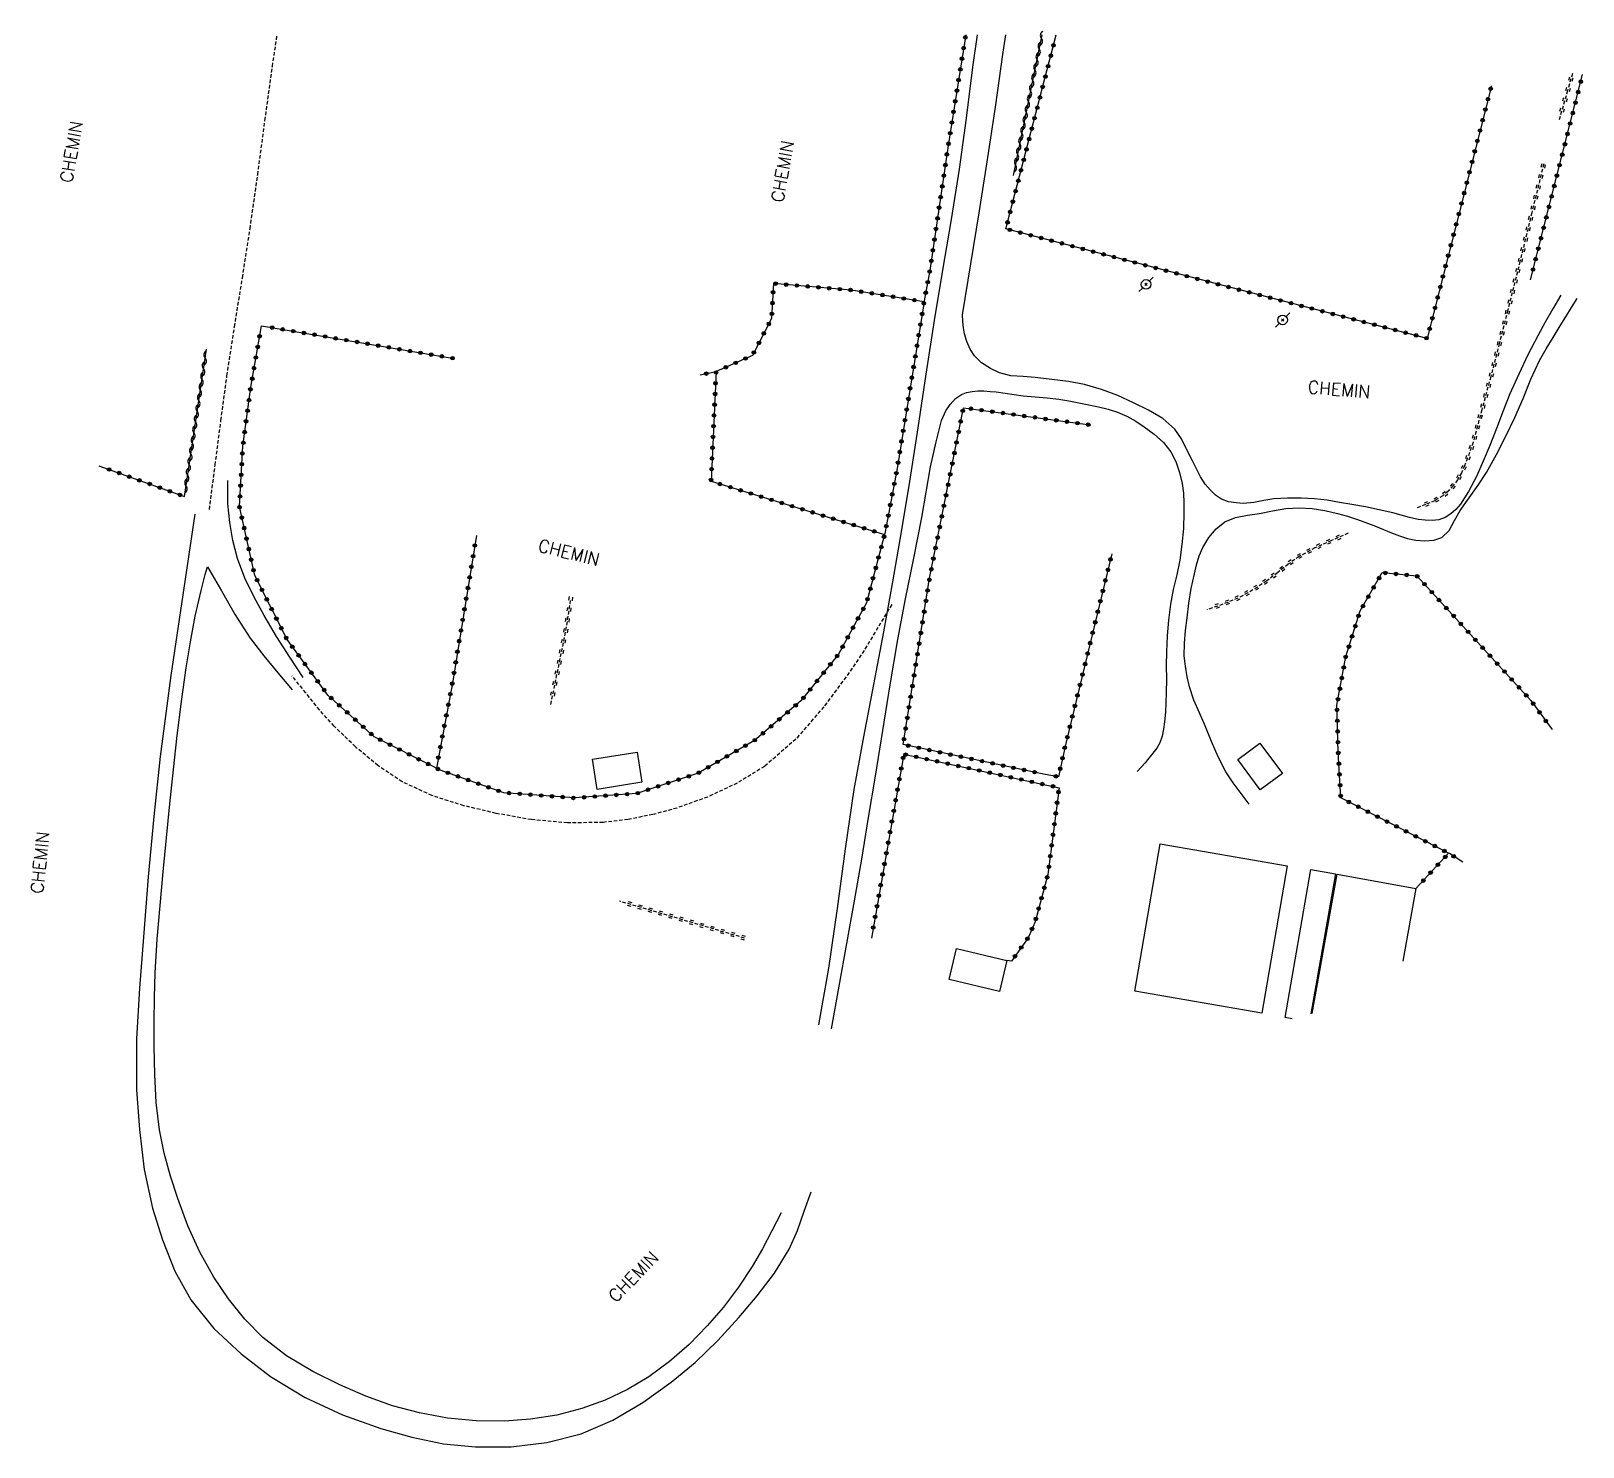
# Model space of a CAD drawing. Header units: millimetres. Extents: x 120371 to 121001, y 132316 to 133001.
# Drawn here: x 120370.8 to 120587.1, y 132803.2 to 133000.5 of the extents above; entities that cross this region are included whole.
import ezdxf

# ---------------------------------------------------------------- set-up
doc = ezdxf.new("R2010")
doc.units = ezdxf.units.MM
doc.linetypes.add('DASHED', pattern=[0.75, 0.5, -0.25])
doc.layers.get('0').update_dxf_attribs({"linetype": 'CONTINUOUS'})
for name, color, linetype in [('W0070', 7, 'DASHED'), ('W0071', 7, 'CONTINUOUS'), ('W0104', 1, 'CONTINUOUS'), ('W0220', 5, 'DASHED'), ('W0310', 3, 'CONTINUOUS'), ('W0323', 7, 'CONTINUOUS'), ('W0473', 7, 'CONTINUOUS'), ('W0989', 7, 'CONTINUOUS')]:
    doc.layers.add(name, color=color, linetype=linetype)
doc.styles.get("Standard").update_dxf_attribs({"font": 'romans.shx', "width": 0.85})

msp = doc.modelspace()

# ---------------------------------------------------------------- texts
at = {"layer": 'W0989'}
for rotation, p in [(79.998, (120376.49, 132979.28)), (79.998, (120475.61, 132976.56)), (355.2639, (120548.67, 132950.07)), (346.095, (120441.3, 132928.06)), (84.0894, (120372.43, 132880.25)), (45.6622, (120452.3, 132823.22))]:
    msp.add_text('CHEMIN', height=1.75, rotation=rotation, dxfattribs=at).set_placement(p)

# ---------------------------------------------------------------- blocks, each defined once
blk = doc.blocks.new('T473')
for p, q in [((-0.166667, 0.166667), (0.166667, -0.166667)), ((-0.166667, -0.166667), (0.166667, 0.166667)), ((0.500001, 0.500001), (1.000002, 1.000002)), ((-1.000002, -1.000002), (-0.500001, -0.500001))]:
    blk.add_line(p, q)
blk.add_ellipse((0, 0), major_axis=(0.471405, 0.471405), ratio=1, start_param=5.4977871438, end_param=11.780972451)
blk = doc.blocks.new('t323o')
at = {"color": 0, "linetype": 'Continuous'}
for radius in [0.25, 0.15]:
    blk.add_circle((0, 0), radius, dxfattribs=at)
blk = doc.blocks.new('t220o')
at = {"color": 0, "linetype": 'Continuous'}
for p, q in [((-0.25, 0.25), (0.25, 0.25)), ((-0.25, -0.25), (0.25, -0.25))]:
    blk.add_line(p, q, dxfattribs=at)
blk = doc.blocks.new('t310o')
at = {"color": 0, "linetype": 'Continuous'}
for centre, start, end in [((-0.5, 0.38), 216.8699, 323.1304), ((0.5, -0.37), 36.8699, 143.1303)]:
    blk.add_arc(centre, 0.625, start, end, dxfattribs=at)

# ---------------------------------------------------------------- linework, layer by layer
at = {"layer": 'W0070'}
for points in [[(120395.63, 132933.85), (120396.43, 132940.06), (120397.23, 132946.27), (120398.07, 132952.48), (120399.12, 132959.32), (120400.23, 132966.14), (120401.29, 132972.98), (120402.36, 132980.52), (120403.37, 132988.08), (120404.41, 132995.62), (120405.06, 133000)], [(120490.74, 132920.59), (120488.81, 132917.4), (120486.88, 132914.21), (120484.81, 132911.12), (120481.27, 132906.36), (120477.39, 132901.86), (120473, 132898.05), (120469.18, 132895.71), (120465.05, 132893.78), (120460.79, 132892.25), (120457.42, 132891.33), (120453.97, 132890.66), (120450.5, 132890.24), (120445.52, 132890.17), (120440.51, 132890.63), (120435.58, 132891.5), (120431.08, 132892.57), (120426.65, 132893.98), (120422.49, 132895.91), (120419.12, 132898.16), (120415.96, 132900.8), (120413.01, 132903.66), (120410.97, 132905.92), (120409.05, 132908.3), (120407.13, 132910.68)]]:
    msp.add_lwpolyline(points, dxfattribs=at)
at = {"layer": 'W0071'}
for points in [[(120502.66, 133000), (120502.01, 132995.48), (120501.1, 132988.37), (120500.12, 132981.27), (120499.01, 132974.25), (120497.83, 132967.23), (120496.67, 132960.21), (120495.51, 132952.72), (120494.38, 132945.22), (120493.2, 132937.74), (120492.03, 132930.75), (120490.82, 132923.77), (120489.58, 132916.79), (120488.2, 132909.48), (120486.78, 132902.17), (120485.46, 132894.85), (120484.24, 132886.55), (120483.15, 132878.23), (120481.93, 132869.92), (120481.48, 132867.3), (120481.01, 132864.67), (120480.55, 132862.04)], [(120583.99, 132963.71), (120582.91, 132961.83), (120581.83, 132959.95), (120580.79, 132958.05), (120579.42, 132955.39), (120578.13, 132952.7), (120576.91, 132949.97), (120575.95, 132947.58), (120575.05, 132945.16), (120574.1, 132942.77), (120573.19, 132940.59), (120572.23, 132938.43), (120571.12, 132936.36), (120570.59, 132935.47), (120570.04, 132934.59), (120569.38, 132933.83), (120568.66, 132933.24), (120567.86, 132932.75), (120567.02, 132932.42), (120566.07, 132932.3), (120565.08, 132932.36), (120564.1, 132932.48), (120562.93, 132932.73), (120561.76, 132933.07), (120560.59, 132933.39), (120558.7, 132933.82), (120556.8, 132934.2), (120554.89, 132934.54), (120553.16, 132934.85), (120551.43, 132935.13), (120549.68, 132935.33), (120547.79, 132935.43), (120545.9, 132935.44), (120544.01, 132935.34), (120542.6, 132935.11), (120541.19, 132934.82), (120539.78, 132934.71), (120538.73, 132934.78), (120537.67, 132934.94), (120536.7, 132935.28), (120535.87, 132935.85), (120535.11, 132936.58), (120534.44, 132937.37), (120533.76, 132938.4), (120533.2, 132939.53), (120532.64, 132940.65), (120531.88, 132942.18), (120531.13, 132943.7), (120530.2, 132945.07), (120528.51, 132946.52), (120526.51, 132947.68), (120524.44, 132948.71), (120522.24, 132949.72), (120519.96, 132950.58), (120517.63, 132951.27), (120515.36, 132951.7), (120513.05, 132951.97), (120510.74, 132952.23), (120509.05, 132952.37), (120507.36, 132952.5), (120505.77, 132952.89), (120504.49, 132953.5), (120503.27, 132954.3), (120502.26, 132955.28), (120501.67, 132956.21), (120501.2, 132957.25), (120500.87, 132958.32), (120500.73, 132959.18), (120500.66, 132960.07), (120500.6, 132960.96), (120501.76, 132968.07), (120502.92, 132975.18), (120504.05, 132982.3), (120505.19, 132989.94), (120506.29, 132997.58), (120506.66, 133000)], [(120540.57, 132892.77), (120539.46, 132894.26), (120538.34, 132895.74), (120537.32, 132897.29), (120536.24, 132899.37), (120535.31, 132901.54), (120534.42, 132903.72), (120533.63, 132905.5), (120532.87, 132907.29), (120532.26, 132909.12), (120531.92, 132910.55), (120531.67, 132912), (120531.52, 132913.46), (120531.54, 132915.22), (120531.7, 132916.99), (120531.92, 132918.75), (120532.17, 132920.8), (120532.49, 132922.85), (120532.93, 132924.87), (120533.24, 132926.14), (120533.6, 132927.39), (120534.09, 132928.57), (120534.93, 132929.93), (120535.98, 132931.17), (120537.18, 132932.15), (120538.66, 132932.74), (120540.32, 132933.05), (120541.98, 132933.3), (120543.83, 132933.67), (120545.68, 132933.98), (120547.54, 132934.1), (120549.33, 132933.98), (120551.12, 132933.7), (120552.89, 132933.3), (120554.29, 132932.91), (120555.67, 132932.45), (120557.04, 132931.96), (120558.17, 132931.52), (120559.29, 132931.06), (120560.41, 132930.62), (120561.53, 132930.2), (120562.65, 132929.8), (120563.78, 132929.56), (120565.03, 132929.48), (120566.3, 132929.57), (120567.41, 132929.93), (120568.43, 132930.91), (120569.2, 132932.31), (120569.97, 132933.7), (120571.21, 132935.46), (120572.47, 132937.22), (120573.65, 132939.02), (120575.06, 132941.51), (120576.36, 132944.07), (120577.59, 132946.66), (120578.74, 132949.32), (120579.82, 132952), (120581.04, 132954.62), (120581.95, 132956.24), (120582.92, 132957.84), (120583.9, 132959.43), (120584.68, 132960.71), (120585.48, 132961.99), (120586.27, 132963.27)], [(120482.33, 132861.48), (120483.41, 132867.43), (120484.5, 132873.37), (120485.56, 132879.32), (120486.55, 132885.11), (120487.52, 132890.91), (120488.48, 132896.7), (120489.49, 132903.05), (120490.5, 132909.41), (120491.58, 132915.74), (120492.67, 132921.42), (120493.82, 132927.08), (120494.95, 132932.74), (120495.55, 132936.26), (120496.15, 132939.79), (120496.93, 132943.26), (120497.28, 132944.77), (120497.66, 132946.26), (120498.28, 132947.62), (120498.9, 132948.49), (120499.63, 132949.3), (120500.48, 132949.9), (120501.18, 132950.15), (120501.95, 132950.31), (120502.72, 132950.39), (120503.58, 132950.4), (120504.44, 132950.32), (120505.31, 132950.23), (120506.56, 132950.07), (120507.8, 132949.87), (120509.05, 132949.69), (120510.72, 132949.54), (120512.38, 132949.41), (120514.04, 132949.23), (120515.43, 132949), (120516.81, 132948.72), (120518.19, 132948.42), (120519.55, 132948.14), (120520.92, 132947.84), (120522.23, 132947.42), (120523.51, 132946.84), (120524.74, 132946.15), (120525.91, 132945.37), (120527.3, 132944.35), (120528.6, 132943.2), (120529.66, 132941.9), (120530.36, 132940.52), (120530.86, 132939.02), (120531.21, 132937.48), (120531.39, 132936.14), (120531.46, 132934.79), (120531.47, 132933.43), (120531.4, 132931.2), (120531.18, 132928.98), (120530.88, 132926.77), (120530.47, 132924.73), (120529.99, 132922.7), (120529.59, 132920.65), (120529.32, 132918.45), (120529.15, 132916.23), (120529.04, 132914.01), (120529.01, 132912.1), (120529.03, 132910.19), (120529.01, 132908.28), (120528.96, 132906.93), (120528.9, 132905.59), (120528.75, 132904.25), (120528.61, 132903.26), (120528.42, 132902.27), (120528.11, 132901.33), (120527.68, 132900.58), (120527.15, 132899.88), (120526.59, 132899.19), (120526.06, 132898.56), (120525.5, 132897.95), (120524.95, 132897.33)], [(120408.69, 132910.43), (120406.84, 132913.28), (120404.98, 132916.13), (120403.26, 132919.06), (120401.86, 132921.65), (120400.57, 132924.3), (120399.53, 132927.04), (120398.89, 132929.52), (120398.45, 132932.06), (120398.21, 132934.62), (120398.19, 132935.7), (120398.2, 132936.79), (120398.21, 132937.87)], [(120393.59, 132933.19), (120391.91, 132921.95), (120390.24, 132910.71), (120388.78, 132899.45), (120387.87, 132891.06), (120387.07, 132882.66), (120386.43, 132874.25), (120385.88, 132867.15), (120385.44, 132860.06), (120385.48, 132852.98), (120385.86, 132847.43), (120386.52, 132841.89), (120387.7, 132836.5), (120389.08, 132832.06), (120390.82, 132827.71), (120393.04, 132823.7), (120396.24, 132819.73), (120400.04, 132816.16), (120404.14, 132813.03), (120408.98, 132810.09), (120414.18, 132807.67), (120419.54, 132805.76), (120423.85, 132804.55), (120428.27, 132803.65), (120432.7, 132803.2), (120437.67, 132803.24), (120442.67, 132803.83), (120447.45, 132805.05), (120451.85, 132806.93), (120456.05, 132809.4), (120460, 132812.21), (120463.34, 132814.98), (120466.49, 132818.03), (120469.43, 132821.25), (120471.99, 132824.26), (120474.39, 132827.4), (120476.43, 132830.75), (120477.59, 132833.35), (120478.55, 132836.05), (120479.51, 132838.75)], [(120475.32, 132835.85), (120474.01, 132833.33), (120472.71, 132830.81), (120471.3, 132828.36), (120469.37, 132825.47), (120467.28, 132822.68), (120465.01, 132820.06), (120462.48, 132817.49), (120459.76, 132815.1), (120456.86, 132812.98), (120453.9, 132811.23), (120450.77, 132809.73), (120447.55, 132808.54), (120444.03, 132807.64), (120440.4, 132807.08), (120436.76, 132806.81), (120432.8, 132806.85), (120428.82, 132807.23), (120424.91, 132807.94), (120421.13, 132808.95), (120417.41, 132810.28), (120413.81, 132811.85), (120410.02, 132813.73), (120406.38, 132815.9), (120403.06, 132818.45), (120400.54, 132821.01), (120398.27, 132823.85), (120396.24, 132826.84), (120394.29, 132830.35), (120392.63, 132834.04), (120391.21, 132837.83), (120390.2, 132840.96), (120389.34, 132844.16), (120388.68, 132847.39), (120388.22, 132851.22), (120388.02, 132855.1), (120387.93, 132858.98), (120387.9, 132862.4), (120387.96, 132865.83), (120388.08, 132869.26), (120388.36, 132873.96), (120388.75, 132878.66), (120389.18, 132883.35), (120389.62, 132888.1), (120390.1, 132892.85), (120390.62, 132897.6), (120391.15, 132902.34), (120391.72, 132907.07), (120392.4, 132911.79), (120392.99, 132915.4), (120393.65, 132919), (120394.46, 132922.57), (120394.75, 132923.67), (120395.05, 132924.78), (120395.36, 132925.88), (120397.29, 132922.52), (120399.21, 132919.15), (120401.31, 132915.91), (120403.19, 132913.46), (120405.18, 132911.09), (120407.17, 132908.72)]]:
    msp.add_lwpolyline(points, dxfattribs=at)
at = {"layer": 'W0104'}
for points in [[(120545.19, 132897.05), (120542.09, 132894.76), (120538.96, 132898.99), (120542.06, 132901.28)], [(120449.67, 132894.85), (120449.01, 132899.04), (120455.26, 132900.02), (120455.92, 132895.83)], [(120524.61, 132866.72), (120528.16, 132887.26), (120545.86, 132884.2), (120542.31, 132863.66)], [(120505.76, 132866.69), (120498.73, 132868.37), (120499.76, 132872.68), (120506.79, 132871)]]:
    msp.add_lwpolyline(points, close=True, dxfattribs=at)
for points in [[(120546.57, 132862.85), (120545.56, 132863.03), (120549.18, 132883.66)], [(120549.18, 132883.66), (120552.59, 132883.06), (120549.18, 132863.58)], [(120549.35, 132863.63), (120552.82, 132883.01), (120563.81, 132881.04)], [(120563.81, 132881.04), (120561.99, 132870.89)]]:
    msp.add_lwpolyline(points, dxfattribs=at)
at = {"layer": 'W0220'}
for points in [[(120585.62, 132994.6), (120584.94, 132992.23), (120583.73, 132988.03)], [(120581.62, 132982.02), (120579.96, 132975.22), (120578.31, 132968.42), (120576.61, 132961.62), (120575.43, 132956.99), (120574.23, 132952.35), (120572.98, 132947.73), (120572.38, 132945.47), (120571.77, 132943.2), (120571.01, 132941), (120570.59, 132939.96), (120570.14, 132938.95), (120569.6, 132937.99), (120569, 132937.18), (120568.32, 132936.42), (120567.57, 132935.76), (120566.42, 132935.08), (120565.15, 132934.56), (120563.87, 132934.04)], [(120554.35, 132930.53), (120552.04, 132929.52), (120549.73, 132928.5), (120547.53, 132927.31), (120546, 132926.22), (120544.53, 132925.04), (120543.02, 132923.91), (120541.71, 132923.05), (120540.37, 132922.23), (120538.99, 132921.5), (120537.59, 132920.91), (120536.14, 132920.4), (120534.7, 132919.89)], [(120443.21, 132906.68), (120444.27, 132911.84), (120445.33, 132916.99), (120446.02, 132921.46)], [(120470.23, 132874.11), (120452.79, 132879.27)]]:
    msp.add_lwpolyline(points, dxfattribs=at)
at = {"layer": 'W0310'}
for points in [[(120507.69, 132980.4), (120511.71, 133000)], [(120392.13, 132935.67), (120395.22, 132956.21)]]:
    msp.add_lwpolyline(points, dxfattribs=at)
at = {"layer": 'W0323'}
for points in [[(120501.05, 133000), (120499.95, 132993.05), (120498.62, 132984.6), (120496.06, 132967.18), (120495.27, 132962.93), (120495.25, 132962.81), (120491.49, 132939.55), (120489.78, 132930.5), (120489.75, 132930.36), (120487.22, 132920.83), (120483.32, 132913.68), (120478.08, 132907.17), (120471.6, 132901.67), (120463.75, 132897.11), (120455.21, 132894.28), (120446.52, 132893.65), (120436.65, 132894.38), (120427.77, 132897.54), (120427.27, 132897.79), (120418.61, 132902.18), (120412.15, 132907.98), (120406.45, 132915.72), (120401.94, 132924.65), (120399.8, 132934.25), (120400.28, 132942.67), (120401.38, 132950.89), (120402.88, 132959.46)], [(120574.33, 132992.9), (120569.86, 132975.34), (120565.39, 132957.7), (120536.04, 132965.29), (120506.65, 132972.98), (120513.67, 133000)], [(120579.76, 132965.85), (120587.04, 132994.46)], [(120495.25, 132962.81), (120485.07, 132964.43), (120474.27, 132965.35), (120473.99, 132960.46), (120471.31, 132955.31), (120466.25, 132953.07)], [(120402.88, 132959.46), (120429.76, 132954.89)], [(120464.05, 132952.62), (120466.25, 132953.07), (120465.55, 132937.78), (120489.75, 132930.36)], [(120512.13, 132896.93), (120492.32, 132901.09), (120496.02, 132924.3), (120500.73, 132948.04), (120518.38, 132945.64)], [(120380.23, 132939.94), (120392.13, 132935.67)], [(120432.85, 132930.22), (120429.49, 132909.66), (120427.27, 132897.79)], [(120521.42, 132927.67), (120515, 132901.26), (120513.96, 132896.61), (120512.13, 132896.93)], [(120570.35, 132884.71), (120568.49, 132885.89), (120568.37, 132885.95), (120553.33, 132893.67), (120552.98, 132900.04), (120552.79, 132906.59), (120554.04, 132913.38), (120556.02, 132919.71), (120559.12, 132925.05)], [(120559.12, 132925.05), (120563.94, 132924.61), (120579.84, 132907.23), (120582.8, 132903.17)], [(120492.41, 132899.75), (120487.9, 132874.12)], [(120492.41, 132899.75), (120514.06, 132895.08), (120512.51, 132882.97), (120510.72, 132876.39), (120509.74, 132874.15), (120507.43, 132870.89), (120506.79, 132871)], [(120568.37, 132885.95), (120563.81, 132881.04)]]:
    msp.add_lwpolyline(points, dxfattribs=at)

# ---------------------------------------------------------------- block references
at = {"layer": 'W0220'}
for p, rotation in [((120585.39, 132993.8), 253.9499576853609), ((120584.98, 132992.36), 253.9499576853609), ((120584.15, 132989.47), 253.949957685244), ((120584.56, 132990.92), 253.949957685244), ((120581.18, 132980.25), 256.342877757469), ((120581.54, 132981.71), 256.342877757469), ((120580.83, 132978.79), 256.342877757469), ((120580.12, 132975.88), 256.342877757469), ((120580.48, 132977.34), 256.342877757469), ((120579.77, 132974.42), 256.332991770853), ((120579.41, 132972.96), 256.332991770853), ((120578.7, 132970.05), 256.332991770853), ((120579.06, 132971.51), 256.332991770853), ((120578.35, 132968.59), 256.332991770853), ((120577.63, 132965.68), 255.9875776633552), ((120577.99, 132967.14), 255.9875776633552), ((120577.26, 132964.22), 255.9875776633552), ((120576.53, 132961.31), 255.7256546228635), ((120576.9, 132962.77), 255.9875776633552), ((120576.16, 132959.86), 255.7256546228635), ((120575.42, 132956.95), 255.481851631222), ((120575.79, 132958.41), 255.7256546228635), ((120575.05, 132955.5), 255.481851631222), ((120574.3, 132952.6), 255.481851631222), ((120574.67, 132954.05), 255.481851631222), ((120573.91, 132951.15), 254.7700856414146), ((120573.12, 132948.25), 254.7700856414146), ((120573.51, 132949.7), 254.7700856414146), ((120572.73, 132946.8), 255.2999683657054), ((120571.96, 132943.91), 254.9269760759063), ((120572.35, 132945.35), 254.9269760759063), ((120571.52, 132942.47), 250.9439830423763), ((120570.46, 132939.67), 246.1524996644422), ((120571.03, 132941.05), 250.9439830423763), ((120568.93, 132937.1), 228.1886693329909), ((120569.79, 132938.33), 240.287434423865), ((120566.64, 132935.2), 210.6629362762035), ((120567.88, 132936.03), 221.757247022299), ((120565.26, 132934.61), 202.0104607278654), ((120550.24, 132928.72), 203.7619614802845), ((120551.62, 132929.33), 203.7619614802845), ((120552.99, 132929.93), 203.7619614795467), ((120546.36, 132926.48), 215.5625318812089), ((120547.58, 132927.34), 208.2419210131164), ((120548.9, 132928.05), 208.2419210131164), ((120543.99, 132924.63), 216.6873307242093), ((120545.18, 132925.56), 218.8966837832701), ((120540.24, 132922.16), 207.9430344238914), ((120541.52, 132922.93), 211.4087755163896), ((120542.78, 132923.75), 213.2844404660014), ((120445.78, 132919.93), 81.27376381544877), ((120446.01, 132921.42), 81.27376381544877), ((120536.11, 132920.39), 199.4400348285987), ((120537.52, 132920.89), 199.4275981498849), ((120538.91, 132921.47), 202.8336541770162), ((120445.55, 132918.45), 81.27376381544877), ((120445.02, 132915.5), 78.3654248178684), ((120445.33, 132916.97), 78.3654248178684), ((120444.72, 132914.03), 78.3654248178684), ((120444.12, 132911.09), 78.37609193309679), ((120444.42, 132912.56), 78.3654248178684), ((120443.81, 132909.62), 78.37609193309679), ((120443.51, 132908.15), 78.37609193309679), ((120454.23, 132878.85), 163.5002256907611), ((120455.67, 132878.42), 163.5002256907611), ((120457.11, 132877.99), 163.5002256907611), ((120458.54, 132877.57), 163.5002256907611), ((120459.98, 132877.14), 163.5002256907611), ((120461.42, 132876.72), 163.5002256907611), ((120462.86, 132876.29), 163.5002256907611), ((120464.3, 132875.86), 163.5002256907611), ((120465.74, 132875.44), 163.5002256907611), ((120467.17, 132875.01), 163.5002256907611), ((120468.61, 132874.59), 163.5002256907611), ((120470.05, 132874.16), 163.5002256907611)]:
    msp.add_blockref('t220o', p, dxfattribs=dict(at, rotation=rotation))
at = {"layer": 'W0310'}
for p, rotation in [((120511.6, 132999.5), 78.4203846332361), ((120511.3, 132998.03), 78.4203846332361), ((120510.7, 132995.09), 78.4203846332361), ((120511, 132996.56), 78.4203846332361), ((120510.4, 132993.63), 78.4203846332361), ((120509.8, 132990.69), 78.4203846332361), ((120510.1, 132992.16), 78.4203846332361), ((120509.5, 132989.22), 78.4203846332361), ((120508.89, 132986.28), 78.4203846332361), ((120509.19, 132987.75), 78.4203846332361), ((120508.59, 132984.81), 78.4203846332361), ((120507.99, 132981.87), 78.4203846332361), ((120508.29, 132983.34), 78.4203846332361), ((120395.03, 132954.95), 81.45136883878779), ((120394.59, 132951.99), 81.45136883878779), ((120394.81, 132953.47), 81.45136883878779), ((120394.36, 132950.5), 81.45136883878779), ((120393.92, 132947.54), 81.45136883878779), ((120394.14, 132949.02), 81.45136883878779), ((120393.69, 132946.05), 81.45136883878779), ((120393.25, 132943.09), 81.45136883878779), ((120393.47, 132944.57), 81.45136883878779), ((120393.03, 132941.6), 81.45136883878779), ((120392.58, 132938.64), 81.45136883878779), ((120392.8, 132940.12), 81.45136883878779), ((120392.36, 132937.15), 81.45136883878779)]:
    msp.add_blockref('t310o', p, dxfattribs=dict(at, rotation=rotation))
at = {"layer": 'W0323'}
for p, rotation in [((120500.76, 132998.16), 260.9460269829368), ((120501, 132999.64), 260.9460269829368), ((120513.29, 132998.55), 75.43080620236574), ((120500.52, 132996.68), 260.9460269829368), ((120512.53, 132995.64), 75.43080620236574), ((120512.91, 132997.1), 75.43080620236574), ((120500.05, 132993.71), 260.9460269829368), ((120500.29, 132995.19), 260.9460269829368), ((120512.16, 132994.19), 75.43080620236574), ((120586.79, 132993.47), 75.72534891644429), ((120499.82, 132992.23), 261.0653436731174), ((120511.4, 132991.29), 75.43080620236574), ((120511.78, 132992.74), 75.43080620236574), ((120573.85, 132991.04), 255.7415086959206), ((120574.22, 132992.49), 255.7415086959206), ((120586.42, 132992.02), 75.72534891644429), ((120499.35, 132989.27), 261.0653436731174), ((120499.59, 132990.75), 261.0653436731174), ((120511.03, 132989.84), 75.43080620236574), ((120573.48, 132989.58), 255.7415086959206), ((120585.68, 132989.11), 75.72534891644429), ((120586.05, 132990.56), 75.72534891644429), ((120499.12, 132987.79), 261.0653436731174), ((120510.27, 132986.93), 75.43080620236574), ((120510.65, 132988.39), 75.43080620236574), ((120573.11, 132988.13), 255.7415086959206), ((120585.31, 132987.65), 75.72534891644429), ((120498.65, 132984.82), 261.0653436731174), ((120498.89, 132986.3), 261.0653436731174), ((120509.89, 132985.48), 75.43080620236574), ((120572.37, 132985.22), 255.7415086959206), ((120572.74, 132986.67), 255.7415086959206), ((120584.57, 132984.75), 75.72534891644429), ((120584.94, 132986.2), 75.72534891644429), ((120498.43, 132983.34), 261.6544767670649), ((120509.14, 132982.58), 75.43080620236574), ((120509.52, 132984.03), 75.43080620236574), ((120572.01, 132983.77), 255.7415086959206), ((120584.2, 132983.29), 75.72534891644429), ((120498, 132980.37), 261.6544767670649), ((120498.22, 132981.86), 261.6544767670649), ((120508.76, 132981.13), 75.43080620236574), ((120571.27, 132980.86), 255.7415086959206), ((120571.64, 132982.31), 255.7415086959206), ((120583.46, 132980.39), 75.72534891644429), ((120583.83, 132981.84), 75.72534891644429), ((120497.78, 132978.89), 261.6544767670649), ((120508.01, 132978.22), 75.43080620236574), ((120508.38, 132979.68), 75.43080620236574), ((120570.9, 132979.4), 255.7415086959206), ((120583.09, 132978.93), 75.72534891644429), ((120497.34, 132975.92), 261.6544767670649), ((120497.56, 132977.4), 261.6544767670649), ((120507.63, 132976.77), 75.43080620236574), ((120570.16, 132976.5), 255.7415086959206), ((120570.53, 132977.95), 255.7415086959206), ((120582.35, 132976.02), 75.72534891644429), ((120582.72, 132977.48), 75.72534891644429), ((120497.13, 132974.43), 261.6544767670649), ((120506.88, 132973.87), 75.43080620236574), ((120507.25, 132975.32), 75.43080620236574), ((120569.79, 132975.04), 255.7582538107781), ((120581.98, 132974.57), 75.72534891644429), ((120496.91, 132972.95), 261.6544767670649), ((120507.21, 132972.83), 165.3234331260362), ((120508.66, 132972.45), 165.3234331260362), ((120510.11, 132972.07), 165.3234331260362), ((120511.56, 132971.69), 165.3234331260362), ((120569.05, 132972.14), 255.7582538107781), ((120569.42, 132973.59), 255.7582538107781), ((120581.24, 132971.66), 75.72534891644429), ((120581.61, 132973.12), 75.72534891644429), ((120496.47, 132969.98), 261.6544767670649), ((120496.69, 132971.47), 261.6544767670649), ((120513.02, 132971.31), 165.3234331260362), ((120514.47, 132970.93), 165.3234331260362), ((120515.92, 132970.55), 165.3234331260362), ((120517.37, 132970.17), 165.3234331260362), ((120518.82, 132969.79), 165.3234331260362), ((120520.27, 132969.41), 165.3234331260362), ((120568.68, 132970.68), 255.7582538107781), ((120580.87, 132970.21), 75.72534891644429), ((120496.26, 132968.5), 261.6544767670649), ((120521.72, 132969.03), 165.3234331260362), ((120523.17, 132968.65), 165.3234331260362), ((120524.62, 132968.27), 165.3234331260362), ((120526.08, 132967.89), 165.3234331260362), ((120527.53, 132967.51), 165.3234331260362), ((120567.94, 132967.77), 255.7582538107781), ((120568.31, 132969.23), 255.7582538107781), ((120580.13, 132967.3), 75.72534891644429), ((120580.5, 132968.76), 75.72534891644429), ((120474.54, 132965.33), 175.1375044054132), ((120476.03, 132965.2), 175.1375044054132), ((120495.76, 132965.54), 259.406357220707), ((120496.03, 132967.02), 259.406357220707), ((120528.98, 132967.13), 165.3234331260362), ((120530.43, 132966.75), 165.3234331260362), ((120531.88, 132966.37), 165.3234331260362), ((120533.33, 132965.99), 165.3234331260362), ((120534.78, 132965.61), 165.3234331260362), ((120536.23, 132965.23), 165.5195516899813), ((120567.57, 132966.32), 255.7582538107781), ((120474.2, 132964.12), 266.720831151115), ((120477.53, 132965.07), 175.1375044054132), ((120479.02, 132964.94), 175.1375044054132), ((120480.52, 132964.82), 175.1375044054132), ((120482.01, 132964.69), 175.1375044054132), ((120483.51, 132964.56), 175.1375044054132), ((120485, 132964.44), 175.1375044054132), ((120486.48, 132964.2), 170.9834650402059), ((120487.96, 132963.97), 170.9834650402059), ((120489.45, 132963.73), 170.9834650402059), ((120490.93, 132963.5), 170.9834650402059), ((120492.41, 132963.26), 170.9834650402059), ((120493.89, 132963.03), 170.9834650402059), ((120495.48, 132964.07), 259.406357220707), ((120537.68, 132964.86), 165.5195516899813), ((120539.14, 132964.48), 165.5195516899813), ((120540.59, 132964.11), 165.5195516899813), ((120542.04, 132963.73), 165.5195516899813), ((120543.49, 132963.36), 165.5195516899813), ((120544.95, 132962.98), 165.5195516899813), ((120566.84, 132963.41), 255.7582538107781), ((120567.21, 132964.87), 255.7582538107781), ((120474.03, 132961.12), 266.720831151115), ((120474.12, 132962.62), 266.720831151115), ((120494.97, 132961.11), 260.8199187589688), ((120495.21, 132962.59), 260.8199187589688), ((120546.4, 132962.61), 165.5195516899813), ((120547.85, 132962.23), 165.5195516899813), ((120549.3, 132961.86), 165.5195516899813), ((120550.76, 132961.48), 165.5195516899813), ((120552.21, 132961.11), 165.5195516899813), ((120553.66, 132960.73), 165.5195516899813), ((120566.47, 132961.96), 255.7582538107781), ((120404.36, 132959.21), 350.345702356905), ((120405.84, 132958.96), 350.345702356905), ((120407.32, 132958.71), 350.345702356905), ((120473.61, 132959.72), 242.4331141075423), ((120494.73, 132959.63), 260.8199187589688), ((120555.11, 132960.36), 165.5195516899813), ((120556.57, 132959.98), 165.5195516899813), ((120558.02, 132959.61), 165.5195516899813), ((120559.47, 132959.23), 165.5195516899813), ((120560.92, 132958.86), 165.5195516899813), ((120565.73, 132959.05), 255.7582538107781), ((120566.1, 132960.5), 255.7582538107781), ((120402.36, 132956.51), 80.0530120634373), ((120402.62, 132957.99), 80.0530120634373), ((120408.8, 132958.46), 350.345702356905), ((120410.27, 132958.21), 350.345702356905), ((120411.75, 132957.96), 350.345702356905), ((120413.23, 132957.7), 350.345702356905), ((120414.71, 132957.45), 350.345702356905), ((120416.19, 132957.2), 350.345702356905), ((120417.67, 132956.95), 350.345702356905), ((120419.15, 132956.7), 350.345702356905), ((120420.63, 132956.45), 350.345702356905), ((120472.22, 132957.06), 242.4331141075423), ((120472.91, 132958.39), 242.4331141075423), ((120494.26, 132956.67), 260.8199187589688), ((120494.49, 132958.15), 260.8199187589688), ((120562.37, 132958.48), 165.5195516899813), ((120563.83, 132958.11), 165.5195516899813), ((120565.28, 132957.73), 165.5195516899813), ((120402.1, 132955.03), 80.0530120634373), ((120422.1, 132956.19), 350.345702356905), ((120423.58, 132955.94), 350.345702356905), ((120425.06, 132955.69), 350.345702356905), ((120426.54, 132955.44), 350.345702356905), ((120428.02, 132955.19), 350.345702356905), ((120429.5, 132954.94), 350.345702356905), ((120468.99, 132954.29), 203.9057084447981), ((120470.36, 132954.9), 203.9057084447981), ((120471.52, 132955.73), 242.4331141075423), ((120494.02, 132955.19), 260.8199187589688), ((120401.84, 132953.56), 80.0530120634373), ((120464.9, 132952.79), 11.72562055568076), ((120466.24, 132952.95), 267.3753437642204), ((120467.62, 132953.68), 203.9057084447981), ((120493.54, 132952.22), 260.8199187589688), ((120493.78, 132953.71), 260.8199187589688), ((120401.34, 132950.6), 82.39485068476922), ((120401.59, 132952.08), 80.0530120634373), ((120466.11, 132949.96), 267.3753437642204), ((120466.17, 132951.45), 267.3753437642204), ((120493.3, 132950.74), 260.8199187589688), ((120401.14, 132949.11), 82.39485068476922), ((120466.04, 132948.46), 267.3753437642204), ((120492.82, 132947.78), 260.8199187589688), ((120493.06, 132949.26), 260.8199187589688), ((120501.78, 132947.89), 352.2712036014942), ((120400.74, 132946.14), 82.39485068476922), ((120400.94, 132947.62), 82.39485068476922), ((120465.97, 132946.96), 267.3753437642204), ((120492.58, 132946.3), 260.8199187589688), ((120500.35, 132946.13), 78.76716283155403), ((120500.64, 132947.6), 78.76716283155403), ((120503.26, 132947.69), 352.2712036014942), ((120504.75, 132947.49), 352.2712036014942), ((120506.24, 132947.29), 352.2712036014942), ((120507.72, 132947.09), 352.2712036014942), ((120509.21, 132946.88), 352.2712036014942), ((120510.7, 132946.68), 352.2712036014942), ((120512.18, 132946.48), 352.2712036014942), ((120513.67, 132946.28), 352.2712036014942), ((120515.16, 132946.08), 352.2712036014942), ((120516.64, 132945.88), 352.2712036014942), ((120518.13, 132945.67), 352.2712036014942), ((120400.54, 132944.65), 82.39485068476922), ((120465.83, 132943.96), 267.3753437642204), ((120465.9, 132945.46), 267.3753437642204), ((120492.34, 132944.82), 260.8199187589688), ((120500.06, 132944.66), 78.76716283155403), ((120400.22, 132941.67), 86.73726365354706), ((120400.35, 132943.16), 82.39485068476922), ((120465.76, 132942.46), 267.3753437642204), ((120491.86, 132941.86), 260.8199187589688), ((120492.1, 132943.34), 260.8199187589688), ((120499.48, 132941.71), 78.76716283155403), ((120499.77, 132943.19), 78.76716283155403), ((120381.64, 132939.43), 340.2916393069111), ((120400.14, 132940.17), 86.73726365354706), ((120465.63, 132939.47), 267.3753437642204), ((120465.69, 132940.97), 267.3753437642204), ((120491.62, 132940.38), 260.8199187589688), ((120499.18, 132940.24), 78.76716283155403), ((120383.05, 132938.93), 340.2916393069111), ((120384.46, 132938.42), 340.2916393069111), ((120385.87, 132937.91), 340.2916393069111), ((120387.29, 132937.41), 340.2916393069111), ((120399.97, 132937.18), 86.73726365354706), ((120400.05, 132938.68), 86.73726365354706), ((120465.56, 132937.97), 267.3753437642204), ((120466.8, 132937.4), 342.943870545073), ((120468.24, 132936.96), 342.943870545073), ((120491.09, 132937.43), 259.3303057552303), ((120491.37, 132938.9), 259.3303057552303), ((120498.6, 132937.3), 78.76716283155403), ((120498.89, 132938.77), 78.76716283155403), ((120388.7, 132936.9), 340.2916393069111), ((120390.11, 132936.4), 340.2916393069111), ((120391.52, 132935.89), 340.2916393069111), ((120399.88, 132935.68), 86.73726365354706), ((120469.67, 132936.52), 342.943870545073), ((120471.1, 132936.08), 342.943870545073), ((120472.54, 132935.64), 342.943870545073), ((120473.97, 132935.2), 342.943870545073), ((120475.41, 132934.76), 342.943870545073), ((120490.81, 132935.95), 259.3303057552303), ((120498.31, 132935.83), 78.76716283155403), ((120399.82, 132934.18), 102.568601263598), ((120400.14, 132932.72), 102.568601263598), ((120476.84, 132934.32), 342.943870545073), ((120478.27, 132933.88), 342.943870545073), ((120479.71, 132933.44), 342.943870545073), ((120481.14, 132933), 342.943870545073), ((120490.26, 132933), 259.3303057552303), ((120490.53, 132934.48), 259.3303057552303), ((120497.72, 132932.89), 78.76716283155403), ((120498.01, 132934.36), 78.76716283155403), ((120400.47, 132931.26), 102.568601263598), ((120482.58, 132932.56), 342.943870545073), ((120484.01, 132932.12), 342.943870545073), ((120485.44, 132931.68), 342.943870545073), ((120486.88, 132931.24), 342.943870545073), ((120488.31, 132930.8), 342.943870545073), ((120489.98, 132931.53), 259.3303057552303), ((120497.43, 132931.42), 78.76716283155403), ((120400.79, 132929.79), 102.568601263598), ((120401.12, 132928.33), 102.568601263598), ((120432.62, 132928.83), 260.7038750176467), ((120489.28, 132928.61), 255.1637615601079), ((120489.67, 132930.06), 255.1637615601079), ((120496.85, 132928.47), 78.76716283155403), ((120497.14, 132929.94), 78.76716283155403), ((120401.45, 132926.86), 102.568601263598), ((120432.38, 132927.35), 260.7038750176467), ((120488.9, 132927.16), 255.1637615601079), ((120496.55, 132927), 78.76716283155403), ((120521.23, 132926.89), 256.3384906989261), ((120401.77, 132925.4), 102.568601263598), ((120402.27, 132924), 116.7648836167793), ((120431.9, 132924.39), 260.7038750176467), ((120432.14, 132925.87), 260.7038750176467), ((120488.13, 132924.26), 255.1637615601079), ((120488.52, 132925.71), 255.1637615601079), ((120495.98, 132924.06), 80.94399560724577), ((120496.26, 132925.53), 78.76716283155403), ((120520.52, 132923.97), 256.3384906989261), ((120520.88, 132925.43), 256.3384906989261), ((120558.67, 132924.29), 59.94198609300383), ((120559.54, 132925.01), 354.7380697845077), ((120561.03, 132924.87), 354.7380697845077), ((120562.52, 132924.74), 354.7380697845077), ((120563.99, 132924.55), 312.4703953640388), ((120402.95, 132922.66), 116.7648836167793), ((120431.66, 132922.91), 260.7038750176467), ((120487.75, 132922.81), 255.1637615601079), ((120495.74, 132922.58), 80.94399560724577), ((120520.17, 132922.51), 256.3384906989261), ((120557.92, 132922.99), 59.94198609300383), ((120565, 132923.44), 312.4703953640388), ((120566.02, 132922.33), 312.4703953640388), ((120403.62, 132921.32), 116.7648836167793), ((120404.3, 132919.98), 116.7648836167793), ((120431.17, 132919.95), 260.7038750176467), ((120431.41, 132921.43), 260.7038750176467), ((120486.77, 132920), 241.3749508324822), ((120487.36, 132921.36), 255.1637615601079), ((120495.51, 132921.1), 80.94399560724577), ((120519.81, 132921.06), 256.3384906989261), ((120556.42, 132920.39), 59.94198609300383), ((120557.17, 132921.69), 59.94198609300383), ((120567.03, 132921.23), 312.4703953640388), ((120568.04, 132920.12), 312.4703953640388), ((120404.97, 132918.64), 116.7648836167793), ((120430.93, 132918.47), 260.7038750176467), ((120486.05, 132918.68), 241.3749508324822), ((120495.03, 132918.13), 80.94399560724577), ((120495.27, 132919.61), 80.94399560724577), ((120519.1, 132918.14), 256.3384906989261), ((120519.46, 132919.6), 256.3384906989261), ((120555.36, 132917.6), 72.56716770494617), ((120555.81, 132919.03), 72.56716770494617), ((120569.06, 132919.01), 312.4703953640388), ((120570.07, 132917.91), 312.4703953640388), ((120405.65, 132917.3), 116.7648836167793), ((120406.32, 132915.96), 116.7648836167793), ((120430.44, 132915.51), 260.7038750176467), ((120430.69, 132916.99), 260.7038750176467), ((120484.61, 132916.05), 241.3749508324822), ((120485.33, 132917.37), 241.3749508324822), ((120494.8, 132916.65), 80.94399560724577), ((120518.75, 132916.68), 256.3384906989261), ((120554.91, 132916.17), 72.56716770494617), ((120571.08, 132916.8), 312.4703953640388), ((120572.09, 132915.69), 312.4703953640388), ((120407.17, 132914.73), 126.3810681873228), ((120408.06, 132913.52), 126.3810681873228), ((120430.2, 132914.03), 260.7038750176467), ((120483.13, 132913.44), 231.1946517897074), ((120483.89, 132914.73), 241.3749508324822), ((120494.33, 132913.69), 80.94399560724577), ((120494.56, 132915.17), 80.94399560724577), ((120518.04, 132913.77), 256.3384906989261), ((120518.4, 132915.23), 256.3384906989261), ((120554.02, 132913.31), 79.63427483953228), ((120554.46, 132914.74), 72.56716770494617), ((120573.11, 132914.59), 312.4703953640388), ((120574.12, 132913.48), 312.4703953640388), ((120408.95, 132912.31), 126.3810681873228), ((120409.84, 132911.11), 126.3810681873228), ((120429.72, 132911.07), 260.7038750176467), ((120429.96, 132912.55), 260.7038750176467), ((120481.25, 132911.11), 231.1946517897074), ((120482.19, 132912.28), 231.1946517897074), ((120494.09, 132912.21), 80.94399560724577), ((120517.69, 132912.31), 256.3384906989261), ((120553.75, 132911.83), 79.63427483953228), ((120575.13, 132912.37), 312.4703953640388), ((120576.15, 132911.27), 312.4703953640388), ((120410.73, 132909.9), 126.3810681873228), ((120429.47, 132909.59), 259.4022133409042), ((120479.37, 132908.77), 231.1946517897074), ((120480.31, 132909.94), 231.1946517897074), ((120493.62, 132909.24), 80.94399560724577), ((120493.85, 132910.73), 80.94399560724577), ((120516.98, 132909.4), 256.3384906989261), ((120517.33, 132910.85), 256.3384906989261), ((120553.21, 132908.88), 79.63427483953228), ((120553.48, 132910.36), 79.63427483953228), ((120577.16, 132910.16), 312.4703953640388), ((120578.17, 132909.05), 312.4703953640388), ((120411.62, 132908.69), 126.3810681873228), ((120412.61, 132907.57), 138.1029946141326), ((120429.2, 132908.11), 259.4022133409042), ((120478.43, 132907.6), 231.1946517897074), ((120493.38, 132907.76), 80.94399560724577), ((120516.62, 132907.94), 256.3384906989261), ((120552.94, 132907.4), 79.63427483953228), ((120579.18, 132907.95), 312.4703953640388), ((120580.15, 132906.8), 306.0506521331354), ((120413.72, 132906.57), 138.1029946141326), ((120414.84, 132905.57), 138.1029946141326), ((120415.96, 132904.56), 138.1029946141326), ((120428.65, 132905.16), 259.4022133409042), ((120428.92, 132906.64), 259.4022133409042), ((120475.07, 132904.61), 220.3409009735483), ((120476.22, 132905.58), 220.3409009735483), ((120477.36, 132906.56), 220.3409009735483), ((120492.91, 132904.8), 80.94399560724577), ((120493.15, 132906.28), 80.94399560724577), ((120515.92, 132905.02), 256.3384906989261), ((120516.27, 132906.48), 256.3384906989261), ((120552.81, 132905.92), 91.61908291073179), ((120581.03, 132905.59), 306.0506521331354), ((120417.07, 132903.56), 138.1029946141326), ((120418.19, 132902.56), 138.1029946141326), ((120428.37, 132903.69), 259.4022133409042), ((120472.79, 132902.67), 220.3409009735483), ((120473.93, 132903.64), 220.3409009735483), ((120492.67, 132903.32), 80.94399560724577), ((120515.56, 132903.57), 256.3384906989261), ((120552.85, 132904.42), 91.61908291073179), ((120552.9, 132902.92), 91.61908291073179), ((120581.92, 132904.38), 306.0506521331354), ((120419.44, 132901.76), 153.1022367262255), ((120420.78, 132901.08), 153.1022367262255), ((120422.12, 132900.4), 153.1022367262255), ((120427.82, 132900.74), 259.4022133409042), ((120428.09, 132902.21), 259.4022133409042), ((120469.06, 132900.19), 210.1056555589393), ((120470.35, 132900.94), 210.1056555589393), ((120471.65, 132901.7), 220.3409009735483), ((120492.44, 132901.84), 80.94399560724577), ((120493.04, 132900.94), 168.1404978897138), ((120494.51, 132900.63), 168.1404978897138), ((120495.98, 132900.32), 168.1404978897138), ((120514.86, 132900.65), 257.3448124109717), ((120515.21, 132902.11), 256.3384906989261), ((120552.94, 132901.42), 91.61908291073179), ((120423.46, 132899.72), 153.1022367262255), ((120424.79, 132899.04), 153.1022367262255), ((120426.13, 132898.37), 153.1022367262255), ((120427.54, 132899.27), 259.4022133409042), ((120466.46, 132898.68), 210.1056555589393), ((120467.76, 132899.44), 210.1056555589393), ((120492.32, 132899.24), 260.0193156841012), ((120492.67, 132899.69), 347.8407395987318), ((120494.14, 132899.38), 347.8407395987318), ((120495.6, 132899.06), 347.8407395987318), ((120497.07, 132898.75), 347.8407395987318), ((120497.45, 132900.01), 168.1404978897138), ((120498.54, 132898.43), 347.8407395987318), ((120498.92, 132899.7), 168.1404978897138), ((120500, 132898.11), 347.8407395987318), ((120500.38, 132899.4), 168.1404978897138), ((120501.85, 132899.09), 168.1404978897138), ((120503.32, 132898.78), 168.1404978897138), ((120504.79, 132898.47), 168.1404978897138), ((120506.26, 132898.16), 168.1404978897138), ((120514.54, 132899.19), 257.3448124109717), ((120552.98, 132899.92), 93.19775808282654), ((120553.07, 132898.42), 93.19775808282654), ((120427.47, 132897.69), 153.115628518532), ((120428.87, 132897.15), 160.4622369048125), ((120430.28, 132896.65), 160.4622369048125), ((120431.69, 132896.14), 160.4622369048125), ((120461.03, 132896.21), 198.340331655908), ((120462.45, 132896.68), 198.340331655908), ((120463.86, 132897.18), 210.1056555589393), ((120465.16, 132897.93), 210.1056555589393), ((120491.8, 132896.28), 260.0193156841012), ((120492.06, 132897.76), 260.0193156841012), ((120501.47, 132897.8), 347.8407395987318), ((120502.93, 132897.48), 347.8407395987318), ((120504.4, 132897.17), 347.8407395987318), ((120505.87, 132896.85), 347.8407395987318), ((120507.33, 132896.53), 347.8407395987318), ((120507.72, 132897.85), 168.1404978897138), ((120508.8, 132896.22), 347.8407395987318), ((120509.19, 132897.55), 168.1404978897138), ((120510.27, 132895.9), 347.8407395987318), ((120510.66, 132897.24), 168.1404978897138), ((120513.6, 132896.67), 169.9491127334067), ((120514.21, 132897.72), 257.3448124109717), ((120553.15, 132896.93), 93.19775808282654), ((120433.11, 132895.64), 160.4622369048125), ((120434.52, 132895.14), 160.4622369048125), ((120435.93, 132894.64), 160.4622369048125), ((120437.39, 132894.33), 175.7261567046823), ((120438.88, 132894.22), 175.7261567046823), ((120440.38, 132894.1), 175.7261567046823), ((120441.88, 132893.99), 175.7261567046823), ((120443.37, 132893.88), 175.7261567046823), ((120444.87, 132893.77), 175.7261567046823), ((120447.86, 132893.74), 184.1671565412021), ((120449.36, 132893.85), 184.1671565412021), ((120450.85, 132893.96), 184.1671565412021), ((120452.35, 132894.07), 184.1671565412021), ((120453.84, 132894.18), 184.1671565412021), ((120455.33, 132894.32), 198.340331655908), ((120456.76, 132894.79), 198.340331655908), ((120458.18, 132895.27), 198.340331655908), ((120459.6, 132895.74), 198.340331655908), ((120491.54, 132894.8), 260.0193156841012), ((120511.73, 132895.59), 347.8407395987318), ((120513.2, 132895.27), 347.8407395987318), ((120513.98, 132894.47), 262.7300462960781), ((120553.24, 132895.43), 93.19775808282654), ((120553.32, 132893.93), 93.19775808282654), ((120446.36, 132893.66), 175.7261567046823), ((120491.02, 132891.85), 260.0193156841012), ((120491.28, 132893.33), 260.0193156841012), ((120513.79, 132892.98), 262.7300462960781), ((120554.44, 132893.1), 152.8255712462671), ((120555.77, 132892.42), 152.8255712462671), ((120557.1, 132891.73), 152.8255712462671), ((120490.76, 132890.37), 260.0193156841012), ((120513.41, 132890), 262.7300462960781), ((120513.6, 132891.49), 262.7300462960781), ((120558.44, 132891.05), 152.8255712462671), ((120559.77, 132890.36), 152.8255712462671), ((120561.11, 132889.68), 152.8255712462671), ((120490.24, 132887.42), 260.0193156841012), ((120490.5, 132888.89), 260.0193156841012), ((120513.22, 132888.52), 262.7300462960781), ((120562.44, 132888.99), 152.8255712462671), ((120563.78, 132888.31), 152.8255712462671), ((120565.11, 132887.62), 152.8255712462671), ((120489.98, 132885.94), 260.0193156841012), ((120512.84, 132885.54), 262.7300462960781), ((120513.03, 132887.03), 262.7300462960781), ((120566.45, 132886.94), 152.8255712462671), ((120567.78, 132886.25), 152.8255712462671), ((120567.89, 132885.43), 227.0799292134273), ((120569.08, 132885.51), 147.5256549559003), ((120489.46, 132882.99), 260.0193156841012), ((120489.72, 132884.46), 260.0193156841012), ((120512.65, 132884.05), 262.7300462960781), ((120565.85, 132883.24), 227.0799292134273), ((120566.87, 132884.34), 227.0799292134273), ((120489.2, 132881.51), 260.0193156841012), ((120512.01, 132881.13), 254.745617869513), ((120512.4, 132882.58), 254.745617869513), ((120564.83, 132882.14), 227.0799292134273), ((120488.68, 132878.55), 260.0193156841012), ((120488.94, 132880.03), 260.0193156841012), ((120511.62, 132879.68), 254.745617869513), ((120488.42, 132877.08), 260.0193156841012), ((120510.83, 132876.79), 254.745617869513), ((120511.22, 132878.23), 254.745617869513), ((120488.16, 132875.6), 260.0193156841012), ((120510.28, 132875.39), 246.3464954747682), ((120508.79, 132872.81), 234.7272930930167), ((120509.65, 132874.03), 234.7272930930167), ((120507.92, 132871.58), 234.7272930930167)]:
    msp.add_blockref('t323o', p, dxfattribs=dict(at, rotation=rotation))
at = {"layer": 'W0473', "rotation": 359.9999899820874}
for p in [(120526.19, 132965.22), (120545.22, 132960.27)]:
    msp.add_blockref('T473', p, dxfattribs=at)

msp.set_redraw_order([(e.dxf.handle, doc.entitydb.next_handle()) for e in msp.query("TEXT MTEXT ATTDEF DIMENSION ARC_DIMENSION")])  # texts and dimensions are drawn at this point

doc.saveas('drawing.dxf')
